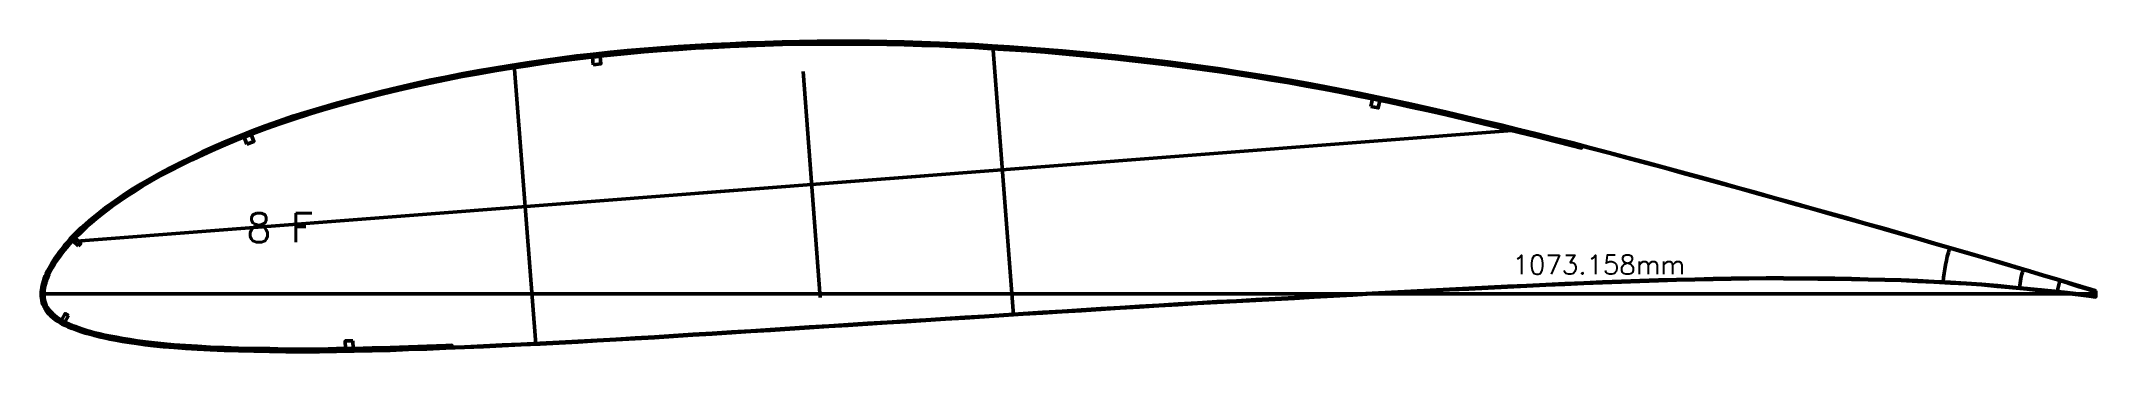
# Model space of a CAD drawing. Header units: metres. Extents: x -405 to 675, y -15418 to 133.
# Drawn here: x -402 to 671, y -1430 to -1268 of the extents above; entities that cross this region are included whole.
import ezdxf
from ezdxf.enums import TextEntityAlignment as Align

# ---------------------------------------------------------------- set-up
doc = ezdxf.new("R2010")
doc.units = ezdxf.units.M
for name, color, linetype, lineweight in [('FoilLayer', 7, 'Continuous', 50), ('RefFoilLayer', 7, 'Continuous', 50), ('StringerLayer', 7, 'Continuous', 50), ('SubLayer', 7, 'Continuous', 50), ('TextLayer', 7, 'Continuous', 50)]:
    doc.layers.add(name, color=color, linetype=linetype, lineweight=lineweight)
doc.styles.add('MSゴシック', font='romans')

msp = doc.modelspace()

# ---------------------------------------------------------------- texts
at = {"layer": 'TextLayer', "style": 'MSゴシック'}
msp.add_text('8 F', height=15, dxfattribs=at).set_placement((-295.1, -1372.9))
msp.add_text('1073.158mm', height=10, dxfattribs=at).set_placement((456.1, -1392.7), align=Align.BOTTOM_RIGHT)

# ---------------------------------------------------------------- linework, layer by layer
at = {"layer": 'FoilLayer'}
msp.add_lwpolyline([(670.6, -1398.8), (667.3, -1397.8), (662, -1396.2), (656.3, -1394.4), (650.1, -1392.5), (643.3, -1390.5), (636, -1388.3), (628.2, -1386), (620.1, -1383.6), (611.8, -1381.2), (603.4, -1378.7), (594.9, -1376.3), (586.3, -1373.8), (577.6, -1371.2), (568.8, -1368.7), (559.8, -1366.1), (550.7, -1363.6), (541.3, -1361), (531.9, -1358.3), (522.3, -1355.6), (512.7, -1352.9), (503, -1350.2), (493.4, -1347.5), (483.7, -1344.8), (474, -1342.1), (464.4, -1339.5), (454.7, -1336.9), (445.1, -1334.2), (435.6, -1331.7), (426, -1329.1), (416.5, -1326.6), (407, -1324.1), (402.3, -1322.9), (402.1, -1323.9), (397.3, -1322.7), (387.8, -1320.3), (378.4, -1317.9), (369, -1315.6), (359.6, -1313.3), (350.2, -1311), (340.8, -1308.8), (331.4, -1306.6), (322.2, -1304.5), (313, -1302.5), (303.8, -1300.5), (294.7, -1298.5), (285.6, -1296.7), (276.6, -1294.9), (267.5, -1293.2), (258.4, -1291.5), (249.4, -1289.9), (240.4, -1288.4), (231.3, -1286.9), (222.3, -1285.5), (213.2, -1284.1), (204.1, -1282.8), (195, -1281.6), (185.9, -1280.4), (176.8, -1279.3), (167.6, -1278.3), (158.5, -1277.3), (149.3, -1276.4), (140.1, -1275.5), (130.9, -1274.7), (121.7, -1273.9), (112.5, -1273.2), (103.3, -1272.6), (94.1, -1272), (85, -1271.4), (75.8, -1271), (66.7, -1270.6), (57.5, -1270.3), (48.4, -1270), (39.3, -1269.8), (30.2, -1269.6), (21.1, -1269.6), (12, -1269.6), (2.9, -1269.6), (-6.2, -1269.7), (-15.3, -1269.9), (-24.4, -1270.2), (-33.5, -1270.5), (-42.5, -1270.9), (-51.6, -1271.3), (-60.6, -1271.8), (-69.6, -1272.4), (-78.5, -1273), (-87.4, -1273.7), (-96.2, -1274.5), (-105, -1275.4), (-113.7, -1276.3), (-122.4, -1277.3), (-131.1, -1278.4), (-139.8, -1279.6), (-148.4, -1280.9), (-157, -1282.2), (-165.6, -1283.6), (-174.1, -1285.1), (-182.5, -1286.6), (-190.9, -1288.3), (-199.3, -1290), (-207.5, -1291.8), (-215.7, -1293.6), (-223.8, -1295.6), (-231.9, -1297.6), (-239.9, -1299.7), (-247.7, -1301.9), (-255.5, -1304.1), (-263, -1306.4), (-270.4, -1308.8), (-277.7, -1311.2), (-284.8, -1313.7), (-291.7, -1316.3), (-298.5, -1318.9), (-305.1, -1321.7), (-311.5, -1324.4), (-317.6, -1327.2), (-323.6, -1330), (-329.4, -1332.9), (-334.8, -1335.7), (-340, -1338.4), (-344.9, -1341.2), (-349.4, -1343.8), (-353.7, -1346.5), (-357.7, -1349), (-361.4, -1351.5), (-364.8, -1353.9), (-368, -1356.3), (-370.9, -1358.5), (-373.6, -1360.7), (-376.1, -1362.8), (-378.5, -1364.8), (-380.6, -1366.8), (-382.6, -1368.7), (-384.4, -1370.5), (-386.1, -1372.3), (-387.6, -1374), (-389, -1375.7), (-390.4, -1377.3), (-391.6, -1378.9), (-392.7, -1380.4), (-393.7, -1381.9), (-394.7, -1383.3), (-395.6, -1384.7), (-396.4, -1386.1), (-397.1, -1387.4), (-397.8, -1388.7), (-398.4, -1389.9), (-398.9, -1391.2), (-399.4, -1392.4), (-399.8, -1393.6), (-400.1, -1394.7), (-400.4, -1395.8), (-400.6, -1396.9), (-400.8, -1398), (-400.9, -1399), (-400.9, -1400.1), (-400.9, -1401), (-400.9, -1402), (-400.7, -1403), (-400.5, -1403.9), (-400.1, -1404.9), (-399.7, -1405.9), (-399.2, -1406.8), (-398.6, -1407.8), (-397.9, -1408.7), (-397.2, -1409.5), (-396.3, -1410.4), (-395.3, -1411.2), (-394.3, -1412.1), (-393.2, -1412.8), (-392, -1413.6), (-390.7, -1414.3), (-389.3, -1415), (-387.8, -1415.7), (-386.2, -1416.4), (-384.5, -1417), (-382.7, -1417.7), (-380.8, -1418.3), (-378.8, -1419), (-376.6, -1419.6), (-374.3, -1420.2), (-371.8, -1420.8), (-369.1, -1421.4), (-366.2, -1422), (-363.1, -1422.6), (-359.7, -1423.2), (-356.1, -1423.8), (-352.2, -1424.4), (-348, -1425), (-343.4, -1425.5), (-338.4, -1426), (-332.9, -1426.5), (-327, -1426.9), (-320.7, -1427.3), (-314, -1427.7), (-306.9, -1428), (-299.3, -1428.2), (-291.3, -1428.4), (-283, -1428.5), (-274.5, -1428.7), (-265.9, -1428.7), (-257.1, -1428.7), (-248.1, -1428.5), (-239, -1428.4), (-229.6, -1428.1), (-220.2, -1427.9), (-210.6, -1427.5), (-200.9, -1427.2), (-191.1, -1426.8), (-187.9, -1426.7), (-187.8, -1427.7), (-181.3, -1427.5), (-171.4, -1427.1), (-161.6, -1426.6), (-151.8, -1426.2), (-141.9, -1425.7), (-131.9, -1425.2), (-122, -1424.6), (-112, -1424.1), (-102.1, -1423.5), (-92.1, -1422.9), (-82.1, -1422.3), (-72.1, -1421.7), (-62, -1421), (-51.9, -1420.4), (-41.8, -1419.8), (-31.7, -1419.2), (-21.6, -1418.5), (-11.4, -1417.9), (-1.3, -1417.2), (8.9, -1416.6), (19.1, -1416), (29.2, -1415.3), (39.4, -1414.7), (49.5, -1414), (59.7, -1413.4), (69.8, -1412.8), (80, -1412.1), (90.2, -1411.5), (100.3, -1410.8), (110.5, -1410.2), (120.6, -1409.5), (130.8, -1408.9), (140.9, -1408.2), (151, -1407.6), (161.1, -1407), (171.3, -1406.4), (181.4, -1405.8), (191.5, -1405.2), (201.6, -1404.6), (211.7, -1404), (221.8, -1403.5), (231.9, -1402.9), (242, -1402.4), (252.2, -1401.8), (262.3, -1401.2), (272.5, -1400.7), (282.6, -1400.1), (292.7, -1399.6), (302.9, -1399.1), (313, -1398.5), (323.1, -1398), (333.2, -1397.4), (343.2, -1396.9), (353.3, -1396.4), (363.4, -1395.9), (373.4, -1395.5), (383.5, -1395), (393.4, -1394.5), (403.3, -1394.1), (413.1, -1393.7), (422.9, -1393.3), (432.6, -1392.9), (442.2, -1392.6), (451.7, -1392.4), (461.3, -1392.2), (470.8, -1392), (480.2, -1391.8), (489.4, -1391.7), (498.5, -1391.6), (507.5, -1391.6), (516.5, -1391.7), (525.5, -1391.7), (534.3, -1391.8), (543.1, -1392), (551.8, -1392.2), (560.5, -1392.4), (569.1, -1392.6), (577.6, -1392.9), (586.2, -1393.4), (594.7, -1393.8), (603, -1394.3), (611.1, -1394.9), (619.3, -1395.6), (627.2, -1396.4), (634.9, -1397.1), (642.2, -1397.8), (649.2, -1398.6), (655.7, -1399.3), (661.7, -1400), (667.3, -1400.7), (670.7, -1401.2)], close=True, dxfattribs=at)
at = {"layer": 'RefFoilLayer'}
msp.add_lwpolyline([(670.7, -1398.4), (667.4, -1397.3), (662.2, -1395.7), (656.4, -1394), (650.2, -1392.1), (643.4, -1390.1), (636.1, -1387.9), (628.4, -1385.6), (620.3, -1383.2), (611.9, -1380.8), (603.5, -1378.3), (595, -1375.9), (586.4, -1373.4), (577.7, -1370.8), (568.9, -1368.3), (559.9, -1365.7), (550.8, -1363.2), (541.5, -1360.5), (532, -1357.9), (522.4, -1355.2), (512.8, -1352.5), (503.1, -1349.8), (493.5, -1347.1), (483.8, -1344.4), (474.1, -1341.7), (464.5, -1339.1), (454.9, -1336.4), (445.3, -1333.8), (435.7, -1331.2), (426.2, -1328.7), (416.6, -1326.2), (407.1, -1323.7), (397.7, -1321.2), (388.2, -1318.8), (378.8, -1316.5), (369.3, -1314.1), (359.9, -1311.8), (350.5, -1309.6), (341.1, -1307.4), (331.8, -1305.2), (322.5, -1303.1), (313.3, -1301), (304.2, -1299), (295, -1297.1), (285.9, -1295.2), (276.8, -1293.4), (267.8, -1291.7), (258.7, -1290), (249.7, -1288.4), (240.6, -1286.9), (231.6, -1285.4), (222.5, -1284), (213.4, -1282.6), (204.3, -1281.3), (195.2, -1280.1), (186.1, -1278.9), (176.9, -1277.8), (167.8, -1276.8), (158.6, -1275.8), (149.4, -1274.9), (140.2, -1274), (131, -1273.2), (121.8, -1272.4), (112.6, -1271.7), (103.4, -1271.1), (94.2, -1270.5), (85, -1269.9), (75.9, -1269.5), (66.7, -1269.1), (57.6, -1268.8), (48.4, -1268.5), (39.3, -1268.3), (30.2, -1268.1), (21.1, -1268.1), (12, -1268.1), (2.8, -1268.1), (-6.3, -1268.2), (-15.4, -1268.4), (-24.5, -1268.7), (-33.6, -1269), (-42.6, -1269.4), (-51.7, -1269.8), (-60.7, -1270.3), (-69.7, -1270.9), (-78.6, -1271.5), (-87.5, -1272.3), (-96.3, -1273), (-105.1, -1273.9), (-113.9, -1274.8), (-122.6, -1275.8), (-131.3, -1276.9), (-140, -1278.1), (-148.6, -1279.4), (-157.2, -1280.7), (-165.8, -1282.1), (-174.3, -1283.6), (-182.8, -1285.2), (-191.2, -1286.8), (-199.6, -1288.5), (-207.9, -1290.3), (-216.1, -1292.2), (-224.2, -1294.1), (-232.3, -1296.2), (-240.3, -1298.3), (-248.2, -1300.5), (-255.9, -1302.7), (-263.5, -1305), (-270.9, -1307.3), (-278.2, -1309.8), (-285.3, -1312.3), (-292.2, -1314.9), (-299, -1317.6), (-305.6, -1320.3), (-312.1, -1323), (-318.3, -1325.9), (-324.3, -1328.7), (-330, -1331.5), (-335.5, -1334.3), (-340.7, -1337.1), (-345.6, -1339.9), (-350.2, -1342.6), (-354.5, -1345.2), (-358.5, -1347.8), (-362.2, -1350.3), (-365.7, -1352.7), (-368.9, -1355.1), (-371.9, -1357.4), (-374.6, -1359.5), (-377.1, -1361.7), (-379.5, -1363.7), (-381.6, -1365.7), (-383.6, -1367.6), (-385.5, -1369.5), (-387.2, -1371.3), (-388.7, -1373.1), (-390.2, -1374.7), (-391.5, -1376.4), (-392.8, -1378), (-393.9, -1379.5), (-395, -1381.1), (-396, -1382.5), (-396.9, -1384), (-397.7, -1385.4), (-398.4, -1386.7), (-399.1, -1388), (-399.8, -1389.4), (-400.3, -1390.6), (-400.8, -1391.9), (-401.2, -1393.1), (-401.6, -1394.3), (-401.9, -1395.5), (-402.1, -1396.7), (-402.3, -1397.8), (-402.4, -1399), (-402.4, -1400.1), (-402.4, -1401.2), (-402.3, -1402.2), (-402.1, -1403.3), (-401.9, -1404.4), (-401.5, -1405.5), (-401, -1406.6), (-400.5, -1407.6), (-399.8, -1408.7), (-399.1, -1409.7), (-398.2, -1410.6), (-397.3, -1411.5), (-396.3, -1412.4), (-395.2, -1413.3), (-394, -1414.1), (-392.7, -1414.9), (-391.4, -1415.7), (-389.9, -1416.4), (-388.4, -1417.1), (-386.8, -1417.8), (-385, -1418.4), (-383.2, -1419.1), (-381.3, -1419.8), (-379.2, -1420.4), (-377, -1421), (-374.6, -1421.7), (-372.1, -1422.3), (-369.4, -1422.9), (-366.5, -1423.5), (-363.4, -1424.1), (-360, -1424.7), (-356.3, -1425.3), (-352.4, -1425.9), (-348.1, -1426.5), (-343.5, -1427), (-338.5, -1427.5), (-333, -1428), (-327.1, -1428.4), (-320.8, -1428.8), (-314.1, -1429.2), (-306.9, -1429.5), (-299.3, -1429.7), (-291.3, -1429.9), (-283.1, -1430), (-274.6, -1430.2), (-265.9, -1430.2), (-257.1, -1430.2), (-248.1, -1430), (-238.9, -1429.9), (-229.6, -1429.6), (-220.1, -1429.4), (-210.6, -1429), (-200.9, -1428.7), (-191.1, -1428.3), (-181.3, -1427.9), (-171.4, -1427.5), (-161.6, -1427.1), (-151.7, -1426.6), (-141.8, -1426.1), (-131.9, -1425.6), (-121.9, -1425.1), (-112, -1424.5), (-102.1, -1424), (-92.1, -1423.4), (-82.1, -1422.8), (-72.1, -1422.1), (-62, -1421.5), (-51.9, -1420.9), (-41.8, -1420.3), (-31.7, -1419.6), (-21.5, -1419), (-11.4, -1418.3), (-1.2, -1417.7), (8.9, -1417), (19.1, -1416.4), (29.2, -1415.8), (39.4, -1415.1), (49.6, -1414.5), (59.7, -1413.8), (69.9, -1413.2), (80, -1412.6), (90.2, -1411.9), (100.3, -1411.3), (110.5, -1410.6), (120.7, -1410), (130.8, -1409.3), (140.9, -1408.7), (151.1, -1408.1), (161.2, -1407.4), (171.3, -1406.8), (181.4, -1406.2), (191.5, -1405.6), (201.6, -1405), (211.7, -1404.5), (221.8, -1403.9), (231.9, -1403.4), (242.1, -1402.8), (252.2, -1402.3), (262.4, -1401.7), (272.5, -1401.1), (282.6, -1400.6), (292.8, -1400), (302.9, -1399.5), (313, -1399), (323.1, -1398.4), (333.2, -1397.9), (343.3, -1397.4), (353.3, -1396.9), (363.4, -1396.4), (373.5, -1395.9), (383.5, -1395.4), (393.4, -1395), (403.3, -1394.5), (413.1, -1394.1), (422.9, -1393.8), (432.6, -1393.4), (442.2, -1393.1), (451.7, -1392.8), (461.3, -1392.6), (470.8, -1392.5), (480.2, -1392.3), (489.4, -1392.1), (498.5, -1392), (507.5, -1392.1), (516.5, -1392.1), (525.5, -1392.2), (534.3, -1392.2), (543.1, -1392.5), (551.8, -1392.6), (560.5, -1392.8), (569.1, -1393), (577.6, -1393.4), (586.1, -1393.8), (594.7, -1394.3), (603, -1394.7), (611.1, -1395.3), (619.2, -1396.1), (627.2, -1396.8), (634.9, -1397.5), (642.2, -1398.3), (649.1, -1399.1), (655.6, -1399.8), (661.6, -1400.5), (667.2, -1401.2), (670.6, -1401.6)], close=True, dxfattribs=at)
at = {"layer": 'StringerLayer'}
for points in [[(-114.1, -1280.4), (-110.1, -1279.9), (-110.5, -1276), (-114.5, -1276.4), (-114.1, -1280.4)], [(292, -1302.1), (295.9, -1302.9), (296.8, -1299), (292.9, -1298.1), (292, -1302.1)], [(-295, -1321.9), (-291.3, -1320.4), (-292.7, -1316.7), (-296.4, -1318.2), (-295, -1321.9)], [(-383, -1374.9), (-381.7, -1373.5), (-384.6, -1370.7), (-385.9, -1372.2), (-383, -1374.9)], [(-388.1, -1411.2), (-389.9, -1410.2), (-391.8, -1413.7), (-390.1, -1414.7), (-388.1, -1411.2)], [(-239.6, -1424.4), (-243.6, -1424.5), (-243.5, -1428.5), (-239.5, -1428.4), (-239.6, -1424.4)]]:
    msp.add_lwpolyline(points, dxfattribs=at)
at = {"layer": 'SubLayer'}
for p, q in [((94.7, -1270.5), (105.5, -1411)), ((-155.3, -1280.4), (-144, -1426.2)), ((-4.5, -1283.9), (4.5, -1401.9)), ((370.3, -1314.4), (-388.5, -1372.8)), ((-59.1, -1347.4), (59.1, -1338.3)), ((-402.4, -1400), (670.7, -1400))]:
    msp.add_line(p, q, dxfattribs=at)
for radius, start, end in [(80, 162.6554, 175.4236), (40, 161.6255, 175.2727), (20, 159.7827, 176.537)]:
    msp.add_arc((670.7, -1400), radius, start, end, dxfattribs=at)

msp.set_redraw_order([(e.dxf.handle, doc.entitydb.next_handle()) for e in msp.query("TEXT MTEXT ATTDEF DIMENSION ARC_DIMENSION")])  # texts and dimensions are drawn at this point

doc.saveas('drawing.dxf')
